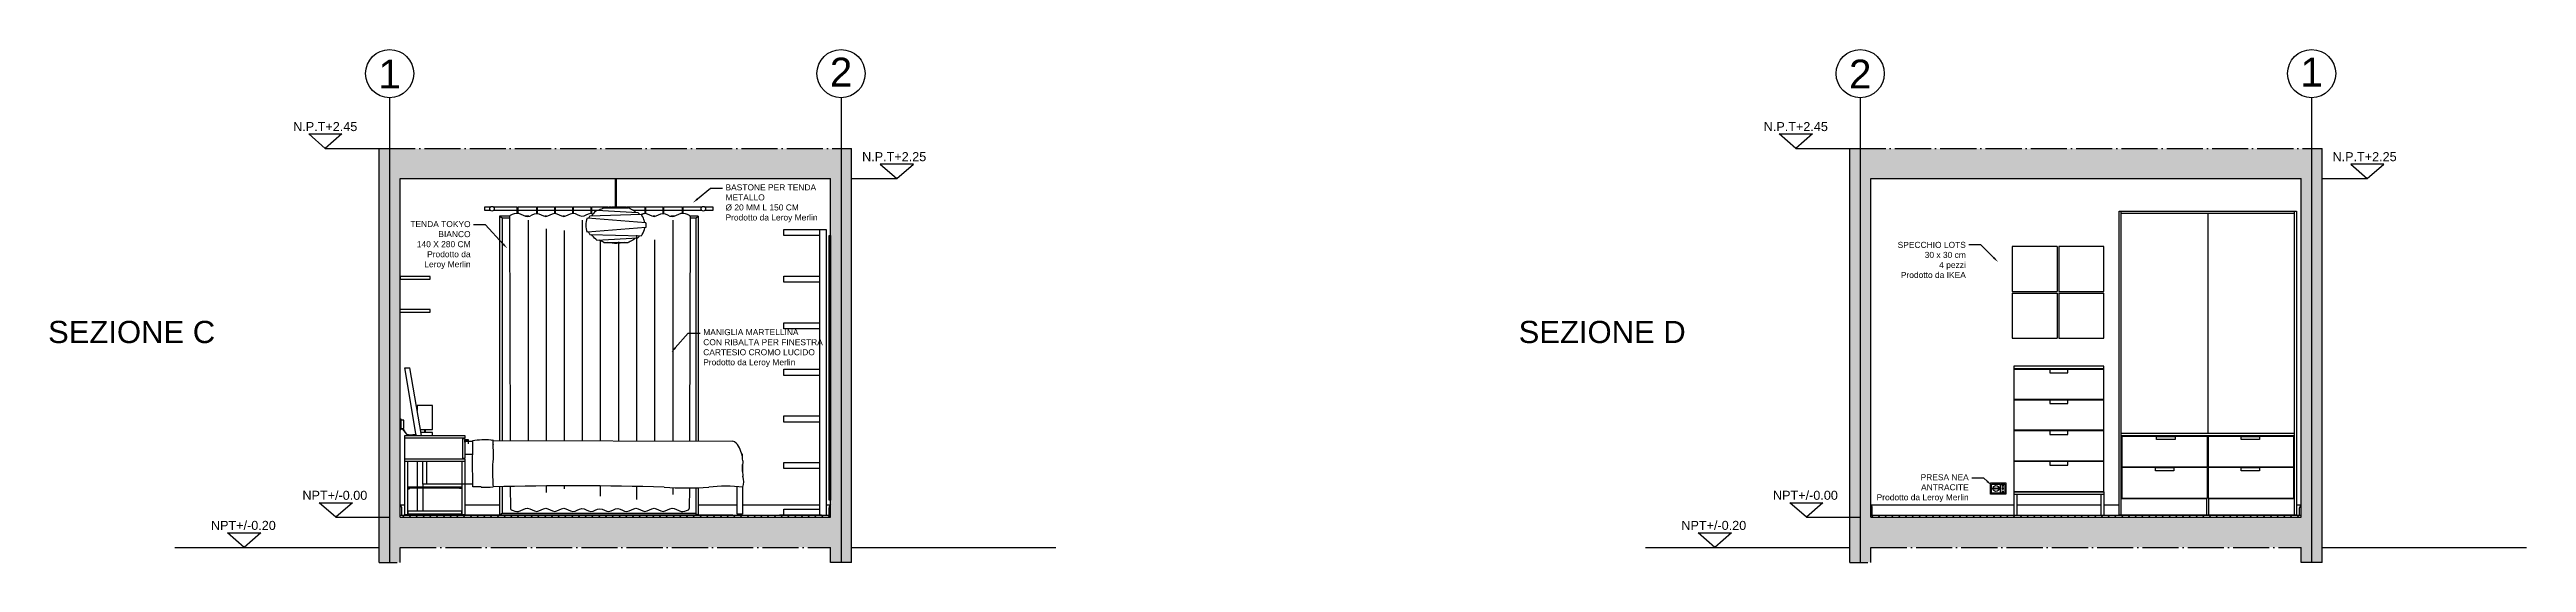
# Model space of a CAD drawing. Header units: millimetres. Extents: x 403 to 3338, y 395 to 1861.
# Drawn here: x 1570 to 3216, y 395 to 736 of the extents above; entities that cross this region are included whole.
import ezdxf
from ezdxf import colors
from ezdxf.entities.mleader import LeaderData, LeaderLine
from ezdxf.enums import TextEntityAlignment as Align
from ezdxf.math import Vec2, Vec3

# ---------------------------------------------------------------- set-up
doc = ezdxf.new("R2010")
doc.units = ezdxf.units.MM
doc.linetypes.add('ACAD_ISO04W100', pattern=[30, 24, -3, 0, -3])
doc.linetypes.add('ACAD_ISO10W100', pattern=[18, 12, -3, 0, -3])
for name, color, linetype in [('A-ANNO-SYMB', 3, 'Continuous'), ('A-ANNO-TEXT', 3, 'Continuous'), ('A-FLOR-LEVL', 254, 'Continuous'), ('A-FURN', 8, 'Continuous'), ('A-GLAZ-FULL', 4, 'Continuous'), ('A-SECT-MCUT', 7, 'Continuous'), ('ACCESSORI', 6, 'Continuous'), ('CAMPITURA', 255, 'Continuous'), ('PAVIMENTAZIONE', 1, 'Continuous')]:
    doc.layers.add(name, color=color, linetype=linetype)
doc.styles.add('ARIAL', font='arial.ttf')
doc.styles.get("Standard").update_dxf_attribs({"font": 'arial.ttf'})

msp = doc.modelspace()

# ---------------------------------------------------------------- texts
at = {"layer": 'A-ANNO-TEXT', "style": 'ARIAL'}
for s, height, p in [('1', 19.2, (1796.4, 710.1)), ('2', 19.2, (2096.4, 711.4)), ('2', 19.2, (2773.7, 710.1)), ('1', 19.2, (3073.7, 711.4)), ('N.P.T+2.45', 6, (1753.6, 681.8)), ('N.P.T+2.45', 6, (2730.9, 681.8)), ('N.P.T+2.25', 6, (2131.7, 661.8)), ('N.P.T+2.25', 6, (3108.9, 661.8)), ('NPT+/-0.00', 6, (1760, 436.8)), ('NPT+/-0.00', 6, (2737.3, 436.8))]:
    msp.add_text(s, height=height, dxfattribs=at).set_placement(p, align=Align.CENTER)
for p in [(1699.2, 416.8), (2676.4, 416.8)]:
    msp.add_text('NPT+/-0.20', height=6, rotation=359.9996, dxfattribs=at).set_placement(p, align=Align.CENTER)
at = {"layer": 'A-ANNO-TEXT', "char_height": 14.75, "attachment_point": 1, "style": 'ARIAL'}
for s, insert in [('SEZIONE C', (1569.4, 555.7)), ('SEZIONE D', (2546.7, 555.7))]:
    msp.add_mtext_dynamic_manual_height_columns(s, width=257.212, gutter_width=1.26, heights=[0], dxfattribs=dict(at, insert=insert))

# ---------------------------------------------------------------- hatches: boundary and pattern name
at = {"layer": 'CAMPITURA'}
h = msp.add_hatch(color=9, dxfattribs=at)
h.dxf.hatch_style = 1
h.paths.add_polyline_path([(1789.4, 670.2), (1789.4, 395.2), (1803.4, 395.2), (1803.4, 405.2), (2089.4, 405.2), (2089.4, 395.2), (2103.4, 395.2), (2103.4, 670.2)])
h.paths.add_polyline_path([(2089.4, 650.2), (2089.4, 425.2), (1803.4, 425.2), (1803.4, 650.2)], flags=16)
h.paths.add_polyline_path([(2058.4, 616.5), (2086.4, 616.5), (2086.4, 426.5), (2058.4, 426.5), (2058.4, 430.5), (2082.4, 430.5), (2082.4, 457.5), (2058.4, 457.5), (2058.4, 461.5), (2082.4, 461.5), (2082.4, 488.5), (2058.4, 488.5), (2058.4, 492.5), (2082.4, 492.5), (2082.4, 519.5), (2058.4, 519.5), (2058.4, 523.5), (2082.4, 523.5), (2082.4, 550.5), (2058.4, 550.5), (2058.4, 554.5), (2082.4, 554.5), (2082.4, 581.5), (2058.4, 581.5), (2058.4, 585.5), (2082.4, 585.5), (2082.4, 612.5), (2058.4, 612.5)], flags=0)
h.paths.add_polyline_path([(1844.4, 462.5), (1844.4, 427.5), (1808.4, 427.5), (1808.4, 429.5), (1808.4, 462.5)], flags=0)
h.paths.add_polyline_path([(1808.4, 444.5), (1809.9, 444.5), (1809.9, 444.4), (1808.5, 444.4), (1808.5, 443.5), (1808.4, 443.5)], flags=0)
h = msp.add_hatch(color=9, dxfattribs=at)
h.dxf.hatch_style = 1
h.paths.add_polyline_path([(2766.7, 670.2), (2766.7, 395.2), (2780.7, 395.2), (2780.7, 405.2), (3066.7, 405.2), (3066.7, 395.2), (3080.7, 395.2), (3080.7, 670.2)])
h.paths.add_polyline_path([(3066.7, 650.2), (3066.7, 425.2), (2780.7, 425.2), (2780.7, 650.2)], flags=16)
h.paths.add_polyline_path([(2935.7, 525.5), (2935.7, 442), (2935.7, 426.5), (2875.7, 426.5), (2875.7, 441.5), (2875.7, 525.5)], flags=0)
h = msp.add_hatch(dxfattribs=at)
h.set_pattern_fill('ANSI31', color=9)
h.set_pattern_definition([(45, (-775.5048, 2e-10), (-2.245064, 2.245064), [])])
h.paths.add_polyline_path([(2089.4, 426.5), (1803.4, 426.5), (1803.4, 425.2), (2089.4, 425.2)])
h = msp.add_hatch(dxfattribs=at)
h.set_pattern_fill('ANSI31', color=9)
h.set_pattern_definition([(45, (1053.824, 6e-14), (-2.245064, 2.245064), [])])
h.paths.add_polyline_path([(3066.7, 426.5), (2780.7, 426.5), (2780.7, 425.2), (3066.7, 425.2)])

# ---------------------------------------------------------------- linework, layer by layer
at = {"layer": 'A-ANNO-SYMB', "ltscale": 0.04}
for p, q in [((1796.4, 704), (1796.4, 395.2)), ((2096.4, 704), (2096.4, 395.2)), ((2773.7, 704), (2773.7, 395.2)), ((3073.7, 704), (3073.7, 395.2))]:
    msp.add_line(p, q, dxfattribs=at)
at = {"layer": 'A-ANNO-SYMB'}
for p, q in [((1753.6, 670.2), (1789.4, 670.2)), ((2730.9, 670.2), (2766.7, 670.2)), ((1760.6, 425.2), (1796.4, 425.2)), ((2737.9, 425.2), (2773.7, 425.2))]:
    msp.add_line(p, q, dxfattribs=at)
at = {"layer": 'A-ANNO-SYMB', "ltscale": 0.8}
for p, q in [((2103.4, 650.2), (2133.4, 650.2)), ((3080.7, 650.2), (3110.7, 650.2))]:
    msp.add_line(p, q, dxfattribs=at)
at = {"layer": 'A-ANNO-SYMB'}
for points in [[(1753.6, 670.2), (1742.6, 679.9), (1764.7, 679.9)], [(2730.9, 670.2), (2719.9, 679.9), (2741.9, 679.9)], [(2133.4, 650.2), (2144.5, 659.9), (2122.4, 659.9)], [(3110.7, 650.2), (3121.7, 659.9), (3099.7, 659.9)], [(1760.6, 425.2), (1749.6, 434.9), (1771.7, 434.9)], [(2737.9, 425.2), (2726.9, 434.9), (2748.9, 434.9)], [(1699.8, 405.2), (1688.7, 414.9), (1710.8, 414.9)], [(2677, 405.2), (2666, 414.9), (2688.1, 414.9)]]:
    msp.add_lwpolyline(points, close=True, dxfattribs=at)
for centre in [(1796.4, 720), (2096.4, 720), (2773.7, 720), (3073.7, 720)]:
    msp.add_circle(centre, 16, dxfattribs=at)
at = {"layer": 'A-FLOR-LEVL'}
for p, q in [((1653.7, 405.1), (1789.4, 405.1)), ((2103.4, 405.1), (2239.2, 405.1)), ((2630.9, 405.1), (2766.7, 405.1)), ((2630.9, 405.1), (2766.7, 405.1)), ((3080.7, 405.1), (3216.5, 405.1))]:
    msp.add_line(p, q, dxfattribs=at)
at = {"layer": 'A-FURN'}
for p, q in [((1946.4, 631.4), (1946.4, 650.2)), ((1947.2, 631.4), (1947.2, 650.2)), ((1881, 631.3), (1881, 627.3)), ((1881, 631.3), (1881.5, 631.3)), ((1881, 627.3), (1881.5, 627.3)), ((1881.5, 631.3), (1881.5, 627.3)), ((1893.9, 631.2), (1893.9, 627.2)), ((1893.9, 631.2), (1894.4, 631.2)), ((1893.9, 627.2), (1894.4, 627.2)), ((1894.4, 631.2), (1894.4, 627.2)), ((1905.9, 631.2), (1905.9, 627.2)), ((1905.9, 631.2), (1906.4, 631.2)), ((1905.9, 627.2), (1906.4, 627.2)), ((1906.4, 631.2), (1906.4, 627.2)), ((1917.9, 631.2), (1917.9, 627.2)), ((1917.9, 631.2), (1918.4, 631.2)), ((1917.9, 627.2), (1918.4, 627.2)), ((1918.4, 631.2), (1918.4, 627.2)), ((1929.5, 625.5), (1963.5, 626.5)), ((1930, 631.2), (1930, 627.2)), ((1930, 631.2), (1930.5, 631.2)), ((1930, 627.2), (1930.5, 627.2)), ((1930.5, 631.2), (1930.5, 627.2)), ((1934.2, 629.2), (1961.3, 627.7)), ((1938.8, 630.7), (1954.9, 630.7)), ((1941.7, 631.2), (1941.7, 630.8)), ((1941.7, 631.2), (1942.2, 631.2)), ((1942.2, 631.2), (1942.2, 630.9)), ((1953.8, 631.2), (1953.8, 630.7)), ((1953.8, 631.2), (1954.3, 631.2)), ((1954.3, 631.2), (1954.3, 630.7)), ((1965.9, 631.2), (1965.9, 627.2)), ((1965.9, 631.2), (1966.4, 631.2)), ((1965.9, 627.2), (1966.4, 627.2)), ((1966.4, 631.2), (1966.4, 627.2)), ((1977.9, 631.2), (1977.9, 627.2)), ((1977.9, 631.2), (1978.4, 631.2)), ((1977.9, 627.2), (1978.4, 627.2)), ((1978.4, 631.2), (1978.4, 627.2)), ((1990.8, 631.3), (1990.8, 627.3)), ((1990.8, 631.3), (1991.3, 631.3)), ((1990.8, 627.3), (1991.3, 627.3)), ((1991.3, 631.3), (1991.3, 627.3)), ((2945.7, 426.5), (2945.7, 628.5)), ((2945.7, 628.5), (3063.7, 628.5)), ((2947.2, 426.5), (2947.2, 628.5)), ((3062.2, 627), (2947.2, 627)), ((3004.7, 627), (3004.7, 480.8)), ((3062.2, 628.5), (3062.2, 426.5)), ((3063.7, 628.5), (3063.7, 426.5)), ((1876.1, 625), (1876.5, 476.1)), ((1888.4, 622.6), (1888.4, 476.1)), ((1900.4, 616.8), (1900.4, 476.1)), ((1912.4, 615.7), (1912.4, 476)), ((1924.4, 622.6), (1924.4, 476)), ((1966.7, 620.9), (1927.8, 624)), ((1966.7, 617.7), (1927.8, 614.6)), ((1929.5, 613.1), (1963.5, 612.1)), ((1934.2, 609.3), (1961.3, 610.9)), ((1960.4, 612.7), (1960.4, 475.9)), ((1972.4, 609.6), (1972.4, 475.9)), ((1984.7, 622.6), (1984.7, 475.9)), ((1996.1, 625), (1995.7, 475.9)), ((2058.4, 616.5), (2086.4, 616.5)), ((2058.4, 612.5), (2058.4, 616.5)), ((2082.4, 612.5), (2058.4, 612.5)), ((2082.4, 426.5), (2082.4, 616.5)), ((2086.4, 616.5), (2086.4, 426.5)), ((1936.4, 609), (1936.4, 476)), ((1938.8, 607.8), (1954.9, 607.8)), ((1948.4, 608.2), (1948.4, 476)), ((2904.7, 605.2), (2904.7, 575.2)), ((2905.7, 605.2), (2905.7, 575.2)), ((2058.4, 581.5), (2058.4, 585.5)), ((2058.4, 585.5), (2082.4, 585.5)), ((2082.4, 581.5), (2058.4, 581.5)), ((1823.4, 563.3), (1803.4, 563.3)), ((1803.4, 561.5), (1803.4, 563.3)), ((1803.4, 561.5), (1823.4, 561.5)), ((1823.4, 561.5), (1823.4, 563.3)), ((2874.7, 575.2), (2904.7, 575.2)), ((2874.7, 574.2), (2904.7, 574.2)), ((2904.7, 574.2), (2904.7, 544.2)), ((2905.7, 575.2), (2935.7, 575.2)), ((2905.7, 574.2), (2905.7, 544.2)), ((2905.7, 574.2), (2935.7, 574.2)), ((2058.4, 550.5), (2058.4, 554.5)), ((2058.4, 554.5), (2082.4, 554.5)), ((2082.4, 550.5), (2058.4, 550.5)), ((1806.4, 524.5), (1809.9, 524.5)), ((1814.1, 479.5), (1806.4, 524.5)), ((1817.6, 479.5), (1809.9, 524.5)), ((2058.4, 519.5), (2058.4, 523.5)), ((2058.4, 523.5), (2082.4, 523.5)), ((2082.4, 519.5), (2058.4, 519.5)), ((2935.7, 525.5), (2875.7, 525.5)), ((2875.7, 525.5), (2875.7, 441.5)), ((2935.7, 525.5), (2875.7, 525.5)), ((2875.7, 525.5), (2875.7, 524)), ((2875.7, 524), (2935.7, 524)), ((2875.7, 524), (2935.7, 524)), ((2875.7, 523.6), (2935.7, 523.6)), ((2905.7, 523.6), (2899.7, 523.6)), ((2899.7, 523.6), (2899.7, 521.1)), ((2899.7, 521.1), (2911.7, 521.1)), ((2911.7, 523.6), (2905.7, 523.6)), ((2911.7, 521.1), (2911.7, 523.6)), ((2935.7, 442), (2935.7, 525.5)), ((2875.7, 503.6), (2935.7, 503.6)), ((2875.7, 503.2), (2935.7, 503.2)), ((2905.7, 503.2), (2899.7, 503.2)), ((2899.7, 503.2), (2899.7, 500.7)), ((2899.7, 500.7), (2911.7, 500.7)), ((2911.7, 503.2), (2905.7, 503.2)), ((2911.7, 500.7), (2911.7, 503.2)), ((1806.4, 479.5), (1846.4, 479.5)), ((1806.4, 426.5), (1806.4, 479.5)), ((1806.4, 478), (1846.4, 478)), ((1819.5, 483.5), (1819.5, 481.5)), ((1820, 483.5), (1820, 481.5)), ((1844.9, 478), (1844.9, 464)), ((1844.9, 477.6), (1846.4, 477.6)), ((1846.4, 479.5), (1846.4, 478)), ((1846.4, 477.6), (1846.4, 464.4)), ((2058.4, 488.5), (2058.4, 492.5)), ((2058.4, 492.5), (2082.4, 492.5)), ((2082.4, 488.5), (2058.4, 488.5)), ((2875.7, 483.2), (2935.7, 483.2)), ((2875.7, 482.8), (2935.7, 482.8)), ((2905.7, 482.8), (2899.7, 482.8)), ((2899.7, 482.8), (2899.7, 480.3)), ((2899.7, 480.3), (2911.7, 480.3)), ((2911.7, 482.8), (2905.7, 482.8)), ((2911.7, 480.3), (2911.7, 482.8)), ((3062.2, 480.8), (2947.2, 480.8)), ((3005.9, 479.3), (2947.2, 479.3)), ((3003.9, 478.9), (3003.9, 479.3)), ((3005.4, 478.9), (3005.4, 479.3)), ((3062.2, 479.3), (3005.9, 479.3)), ((1806.4, 464), (1846.4, 464)), ((1806.4, 462.5), (1846.4, 462.5)), ((1808.4, 426.5), (1808.4, 462.5)), ((1814.9, 445.5), (1814.9, 462.5)), ((1818.4, 447.2), (1818.4, 462.5)), ((1820.9, 462.5), (1820.9, 447.2)), ((1844.4, 462.5), (1844.4, 426.5)), ((1844.9, 464.4), (1846.4, 464.4)), ((1848.9, 476.6), (1846.4, 476.6)), ((1846.4, 475), (1846.4, 476.6)), ((1846.6, 475), (1846.4, 475)), ((1846.4, 467.2), (1851.4, 467.2)), ((1846.4, 464), (1846.4, 426.5)), ((1846.6, 476.4), (1848.7, 476.4)), ((1846.6, 476.4), (1846.6, 475)), ((1846.6, 475.7), (1848.7, 475.7)), ((1848.7, 474.1), (1848.7, 476.4)), ((1848.9, 474.1), (1848.7, 474.1)), ((1848.9, 474.1), (1848.9, 476.6)), ((1848.9, 475.7), (1851.5, 475.7)), ((1865.2, 476.1), (2024.4, 475.8)), ((2058.4, 457.5), (2058.4, 461.5)), ((2058.4, 461.5), (2082.4, 461.5)), ((2875.7, 462.8), (2935.7, 462.8)), ((2875.7, 462.4), (2935.7, 462.4)), ((2905.7, 462.4), (2899.7, 462.4)), ((2899.7, 462.4), (2899.7, 459.9)), ((2911.7, 462.4), (2905.7, 462.4)), ((2911.7, 459.9), (2911.7, 462.4)), ((1808.4, 444.5), (1808.4, 445.5)), ((1808.4, 445.5), (1844.4, 445.5)), ((1844.4, 444.5), (1808.4, 444.5)), ((1808.4, 444.5), (1809.9, 444.5)), ((1808.4, 443.5), (1808.4, 444.5)), ((1809, 444.4), (1809.1, 444.5)), ((1809.1, 445.1), (1809.2, 445.1)), ((1809.1, 445.1), (1809.1, 445)), ((1809.1, 445), (1809.3, 445)), ((1809.1, 444.5), (1809.1, 445)), ((1809.1, 444.5), (1809.1, 445)), ((1809.3, 445), (1809.1, 445)), ((1809.3, 444.5), (1809.1, 444.5)), ((1809.3, 444.5), (1809.1, 444.5)), ((1809.2, 445.1), (1809.3, 445)), ((1809.3, 444.5), (1809.3, 445)), ((1809.3, 444.5), (1809.3, 445)), ((1809.4, 444.4), (1809.3, 444.5)), ((1809.9, 444.4), (1809.9, 444.5)), ((1814.9, 429.5), (1814.9, 444.5)), ((1820.4, 447.2), (1818.4, 447.2)), ((1818.4, 447.2), (1818.4, 445.5)), ((1818.4, 444.5), (1818.4, 429.5)), ((1820.9, 447.2), (1820.4, 447.2)), ((1851.5, 447.2), (1820.9, 447.2)), ((1844.4, 444.5), (1842.9, 444.5)), ((1842.9, 444.4), (1842.9, 444.5)), ((1843.5, 444.4), (1843.6, 444.5)), ((1843.6, 445.1), (1843.7, 445.1)), ((1843.6, 445.1), (1843.6, 445)), ((1843.6, 445), (1843.8, 445)), ((1843.6, 444.5), (1843.6, 445)), ((1843.6, 444.5), (1843.6, 445)), ((1843.8, 445), (1843.6, 445)), ((1843.8, 444.5), (1843.6, 444.5)), ((1843.8, 444.5), (1843.6, 444.5)), ((1843.7, 445.1), (1843.8, 445)), ((1843.8, 444.5), (1843.8, 445)), ((1843.8, 444.5), (1843.8, 445)), ((1843.9, 444.4), (1843.8, 444.5)), ((1844.4, 445.5), (1844.4, 444.5)), ((1876.6, 445.7), (1876.7, 431)), ((1900.4, 446), (1900.4, 441.6)), ((1912.4, 446.1), (1912.4, 444.1)), ((1936.4, 446), (1936.4, 439.2)), ((1960.4, 445.7), (1960.4, 436.9)), ((1984.7, 444.9), (1984.7, 440.3)), ((1995.6, 444.7), (1995.5, 431)), ((2082.4, 457.5), (2058.4, 457.5)), ((2899.7, 459.9), (2911.7, 459.9)), ((3003.9, 458.2), (3003.9, 458.6)), ((3005.4, 458.2), (3005.4, 458.6)), ((1808.5, 443.5), (1808.4, 443.5)), ((1808.4, 429.5), (1844.4, 429.5)), ((1808.4, 429.5), (1808.4, 427)), ((1808.5, 444.4), (1808.5, 443.5)), ((1808.5, 444.4), (1809.9, 444.4)), ((1809.4, 444.4), (1809, 444.4)), ((1844.3, 444.4), (1842.9, 444.4)), ((1843.9, 444.4), (1843.5, 444.4)), ((1844.3, 444.4), (1844.3, 443.5)), ((1844.3, 443.5), (1844.4, 443.5)), ((1844.4, 427), (1844.4, 429.5)), ((2058.4, 426.5), (2058.4, 430.5)), ((2058.4, 430.5), (2082.4, 430.5)), ((2875.7, 442.4), (2935.7, 442.4)), ((2875.7, 442), (2935.7, 442)), ((2875.7, 442), (2935.7, 442)), ((2875.7, 441.5), (2875.7, 426.5)), ((2875.7, 440.5), (2935.7, 440.5)), ((2877.7, 440.5), (2877.7, 426.5)), ((2933.7, 440.5), (2933.7, 426.5)), ((2935.7, 442), (2935.7, 426.5)), ((3003.9, 437.5), (2947.2, 437.5)), ((3003.9, 437.5), (3003.9, 437.9)), ((3003.9, 437.5), (3003.9, 426.5)), ((3005.4, 437.5), (3005.4, 437.9)), ((3062.2, 437.5), (3005.4, 437.5)), ((3005.4, 426.5), (3005.4, 437.5)), ((3063.7, 433.5), (3066.7, 433.5)), ((3065.7, 426.5), (3065.7, 431.5)), ((1806.4, 427), (1808.4, 427)), ((1806.4, 426.5), (1806.4, 426.5)), ((1806.4, 426.5), (1808.4, 426.5)), ((1808.4, 427.5), (1844.4, 427.5)), ((1814.9, 426.5), (1814.9, 427.5)), ((1818.4, 427.5), (1818.4, 426.5)), ((1844.4, 427), (1846.4, 427)), ((1844.4, 426.5), (1846.4, 426.5)), ((2083.4, 426.5), (2055.4, 426.5)), ((2875.7, 426.5), (2877.7, 426.5)), ((2933.7, 426.5), (2935.7, 426.5)), ((3063.7, 426.5), (2945.7, 426.5)), ((2945.7, 426.5), (2948.2, 426.5)), ((3004.7, 426.5), (3005.9, 426.5)), ((3004.7, 426.5), (3005.9, 426.5))]:
    msp.add_line(p, q, dxfattribs=at)
for points in [[(1863.3, 631.2), (1859.4, 631.2), (1859.4, 629.2), (1863.3, 629.2)], [(1881, 631.2), (1865.6, 631.2)], [(1865.6, 629.2), (1881, 629.2)], [(1893.9, 631.2), (1881.5, 631.2)], [(1881.5, 629.2), (1893.9, 629.2)], [(1905.9, 631.2), (1894.4, 631.2)], [(1894.4, 629.2), (1905.9, 629.2)], [(1917.9, 631.2), (1906.4, 631.2)], [(1906.4, 629.2), (1917.9, 629.2)], [(1930, 631.2), (1918.4, 631.2)], [(1918.4, 629.2), (1930, 629.2)], [(1941.7, 631.2), (1930.5, 631.2)], [(1930.5, 629.2), (1935.6, 629.2)], [(1943.9, 631.2), (1942.2, 631.2)], [(1953.8, 631.2), (1949.8, 631.2)], [(1965.9, 631.2), (1954.3, 631.2)], [(1958.1, 629.2), (1965.9, 629.2)], [(1977.9, 631.2), (1966.4, 631.2)], [(1966.4, 629.2), (1977.9, 629.2)], [(1990.8, 631.2), (1978.4, 631.2)], [(1978.4, 629.2), (1990.8, 629.2)], [(2003.8, 631.2), (1991.3, 631.2)], [(1991.3, 629.2), (2003.8, 629.2)], [(2006.1, 629.2), (2011.4, 629.2), (2011.4, 631.2), (2006.1, 631.2)], [(2904.7, 605.2), (2874.7, 605.2), (2874.7, 575.2)], [(2935.7, 575.2), (2935.7, 605.2), (2905.7, 605.2)], [(2874.7, 574.2), (2874.7, 544.2), (2904.7, 544.2)], [(2905.7, 544.2), (2935.7, 544.2), (2935.7, 574.2)], [(1816.9, 483.5), (1824.8, 483.5), (1824.8, 499.5), (1814.8, 499.5), (1814.8, 496.2)], [(1814.8, 479.5), (1824.8, 479.5), (1824.8, 481.5), (1817.3, 481.5)], [(3032.9, 476.8), (3026.8, 476.8), (3026.8, 478.9), (3032.9, 478.9)], [(3032.9, 478.9), (3039.1, 478.9), (3039.1, 476.8), (3032.9, 476.8)], [(2030.9, 464.8), (2030.9, 467.2), (2030.5, 467.2)], [(2030.9, 445.2), (2030.9, 427.2), (2027.4, 427.2), (2027.4, 445.4)], [(2030.9, 455.5), (2030.9, 460.3)], [(3032.9, 456.1), (3026.8, 456.1), (3026.8, 458.2), (3032.9, 458.2)], [(3032.9, 458.2), (3039.1, 458.2), (3039.1, 456.1), (3032.9, 456.1)]]:
    msp.add_lwpolyline(points, dxfattribs=at)
for points in [[(2088.4, 612.5), (2089.4, 612.5), (2089.4, 436.5), (2088.4, 436.5)], [(1803.4, 583.3), (1823.4, 583.3), (1823.4, 585.1), (1803.4, 585.1)], [(3004.5, 478.9), (2947.6, 478.9), (2947.6, 458.6), (3004.5, 458.6)], [(2976.9, 478.9), (2983.1, 478.9), (2983.1, 476.8), (2976.9, 476.8), (2970.7, 476.8), (2970.7, 478.9)], [(3061.8, 478.9), (3004.9, 478.9), (3004.9, 458.6), (3061.8, 458.6)], [(3004.5, 458.2), (2947.6, 458.2), (2947.6, 437.9), (3004.5, 437.9)], [(2976, 458.2), (2982.2, 458.2), (2982.2, 456.1), (2976, 456.1), (2969.9, 456.1), (2969.9, 458.2)], [(3061.8, 458.2), (3004.9, 458.2), (3004.9, 437.9), (3061.8, 437.9)]]:
    msp.add_lwpolyline(points, close=True, dxfattribs=at)
msp.add_lwpolyline([(1803.9, 489.8), (1803.9, 484.2), (1805.7, 484.2, 0.414214), (1805.9, 484.4), (1805.9, 489.6, 0.414214), (1805.7, 489.8)], format="xyb", close=True, dxfattribs=at)
for centre in [(1864.4, 630.2), (2004.9, 630.2)]:
    msp.add_circle(centre, 1.5, dxfattribs=at)
for centre, radius, start, end in [((1877.1, 625), 1, 116.0094, 180), ((1995.1, 625), 1, 0, 63.9906), ((2325.8, 460.7), 474.5, 178.1468, 181.8532), ((1860, 413.8), 62.8, 86.5941, 97.747), ((1864.2, 479.2), 2.69, 259.4196, 288.8789), ((1784.9, 467.5), 80.5, 353.4481, 4.1961), ((1864.2, 476.4), 0.989, 328.1121, 14.099), ((1872.6, 475.1), 7.6, 174.0198, 193.0481), ((2022, 469.3), 6.95, 26.9519, 69.56), ((2011.2, 462.1), 19.9, 1.9234, 31.3469), ((2082.9, 457.9), 52, 174.6342, 186.1336), ((1854.3, 412.3), 33.2, 84.8205, 94.6711), ((1861, 512.1), 66.9, 266.7998, 273.5669), ((2005.6, 455.2), 140.8, 178.7323, 184.0083), ((1918.3, -1533.6), 1979.7, 88.2473, 91.5393), ((1993.8, 684.8), 240.1, 266.4295, 273.4959), ((2019.8, 353.4), 92.5, 82.9253, 97.0261), ((2020.1, 448.8), 11.7, 341.9734, 17.9661), ((1877.7, 431), 1, 180.1653, 244.8342), ((1994.5, 431), 1, 295.1658, 359.8347), ((3069, 431.1), 3.37, 134.0361, 172.8338)]:
    msp.add_arc(centre, radius, start, end, dxfattribs=at)
for start_param, end_param in [(5.972888, 6.593483), (9.319299, 9.530257)]:
    msp.add_ellipse((1946.8, 619.3), major_axis=(-20, 0), ratio=0.764, start_param=start_param, end_param=end_param, dxfattribs=at)
for points, knots in [([(1876.7, 625.9), (1878.5, 626.8), (1882.4, 628.4), (1888.1, 623), (1894.1, 629.2), (1900.1, 623.1), (1906.1, 629.2), (1912.1, 623.1), (1918.1, 629.2), (1924.1, 623.4), (1928.6, 627.6), (1931.1, 627.1), (1931.6, 626.9)], [0.576919, 0.576919, 0.576919, 0.576919, 6.208382, 12.591252, 18.974121, 25.31401, 31.653898, 37.993786, 44.333674, 50.632946, 56.932219, 58.541447, 58.541447, 58.541447, 58.541447]), ([(1934.2, 629.2), (1933.9, 629), (1933.7, 628.8), (1932.2, 627.7), (1931.3, 626.6), (1930.5, 625.5)], [5.4544906, 5.4544906, 5.4544906, 5.4544906, 5.5211828, 5.5211828, 5.7956265, 5.7956265, 5.7956265, 5.7956265]), ([(1952.2, 630.7), (1951.1, 631), (1949.9, 631.2), (1946.8, 631.4), (1944.8, 631.4), (1942.4, 630.9), (1942, 630.8), (1941.5, 630.7)], [4.4038413, 4.4038413, 4.4038413, 4.4038413, 4.6036655, 4.6036655, 4.9410654, 4.9410654, 5.0210068, 5.0210068, 5.0210068, 5.0210068]), ([(1960, 627.8), (1959.8, 627.9), (1959.6, 628.1), (1958.5, 629), (1957.4, 629.6), (1955.8, 630.4), (1955.3, 630.6), (1954.9, 630.7)], [3.8847745, 3.8847745, 3.8847745, 3.8847745, 3.936498, 3.936498, 4.1641571, 4.1641571, 4.2526291, 4.2526291, 4.2526291, 4.2526291]), ([(1962.5, 626.5), (1962.3, 626.7), (1962, 627), (1961.6, 627.4), (1961.5, 627.6), (1961.3, 627.7)], [3.7088388, 3.7088388, 3.7088388, 3.7088388, 3.7810274, 3.7810274, 3.8193114, 3.8193114, 3.8193114, 3.8193114]), ([(1965.9, 621), (1965.8, 621.6), (1965.6, 622.3), (1965, 624.2), (1964.3, 625.4), (1963.5, 626.5)], [3.2593593, 3.2593593, 3.2593593, 3.2593593, 3.4045682, 3.4045682, 3.6697692, 3.6697692, 3.6697692, 3.6697692]), ([(1963.6, 626.4), (1964.4, 626.8), (1967.3, 628.1), (1972.1, 623.1), (1978.1, 629.2), (1984.1, 623), (1989.8, 628.4), (1993.7, 626.8), (1995.5, 625.9)], [92.086479, 92.086479, 92.086479, 92.086479, 94.770269, 101.110157, 107.450045, 113.832915, 120.215785, 125.847247, 125.847247, 125.847247, 125.847247]), ([(1929.5, 625.5), (1929.4, 625.4), (1929.3, 625.2), (1929, 624.7), (1928.8, 624.3), (1928.6, 623.9)], [5.8333307, 5.8333307, 5.8333307, 5.8333307, 5.867888, 5.867888, 5.9550109, 5.9550109, 5.9550109, 5.9550109]), ([(1934.2, 609.3), (1933.9, 609.5), (1933.7, 609.8), (1932.2, 610.9), (1931.3, 611.9), (1930.5, 613)], [5.4544906, 5.4544906, 5.4544906, 5.4544906, 5.5211828, 5.5211828, 5.7956265, 5.7956265, 5.7956265, 5.7956265]), ([(1960, 610.8), (1959.8, 610.6), (1959.6, 610.5), (1958.5, 609.6), (1957.4, 609), (1955.8, 608.2), (1955.3, 608), (1954.9, 607.8)], [3.8847745, 3.8847745, 3.8847745, 3.8847745, 3.936498, 3.936498, 4.1641571, 4.1641571, 4.2526291, 4.2526291, 4.2526291, 4.2526291]), ([(1962.5, 612.1), (1962.3, 611.8), (1962, 611.6), (1961.6, 611.1), (1961.5, 611), (1961.3, 610.9)], [3.7088388, 3.7088388, 3.7088388, 3.7088388, 3.7810274, 3.7810274, 3.8193114, 3.8193114, 3.8193114, 3.8193114]), ([(1963.5, 612.1), (1963.8, 612.4), (1964, 612.8), (1965.1, 614.6), (1965.7, 616.1), (1965.9, 617.6)], [2.613408, 2.613408, 2.613408, 2.613408, 2.7007626, 2.7007626, 3.0238224, 3.0238224, 3.0238224, 3.0238224]), ([(1952.2, 607.8), (1951.1, 607.6), (1949.9, 607.4), (1946.8, 607.1), (1944.8, 607.2), (1942.4, 607.6), (1942, 607.7), (1941.5, 607.8)], [4.4038413, 4.4038413, 4.4038413, 4.4038413, 4.6036655, 4.6036655, 4.9410654, 4.9410654, 5.0210068, 5.0210068, 5.0210068, 5.0210068]), ([(1814, 480.2), (1811.6, 479.6), (1807.6, 478.8), (1806.4, 482.7), (1804.7, 484), (1804.7, 484.2)], [0.652112, 0.652112, 0.652112, 0.652112, 6.832186, 11.329068, 11.980811, 11.980811, 11.980811, 11.980811]), ([(1814, 480.4), (1813.9, 480.4), (1813.8, 480.3), (1813, 480.1), (1812.4, 480), (1811.1, 479.8), (1810.5, 479.7), (1809.6, 479.7), (1809.2, 479.8), (1808.6, 480), (1808.3, 480.1), (1807.8, 480.5), (1807.6, 480.8), (1807.1, 481.4), (1806.9, 481.7), (1806.6, 482.2), (1806.4, 482.4), (1806, 483), (1805.7, 483.4), (1805.2, 483.8), (1805.1, 483.9), (1805, 484), (1805, 484), (1804.9, 484.1), (1804.9, 484.1), (1804.9, 484.1), (1804.9, 484.1), (1804.9, 484.2)], [0.63958, 0.63958, 0.63958, 0.63958, 0.873267, 0.873267, 2.619802, 2.619802, 4.303691, 4.303691, 5.653752, 5.653752, 6.885545, 6.885545, 8.117339, 8.117339, 9.349132, 9.349132, 10.000977, 10.000977, 11.304667, 11.304667, 11.53995, 11.53995, 11.775233, 11.775233, 11.923331, 11.923331, 11.980811, 11.980811, 11.980811, 11.980811]), ([(1877.2, 430.1), (1878.9, 429.4), (1882.6, 428), (1888.1, 433.2), (1894.1, 427), (1900.1, 433.2), (1906.1, 427), (1912.1, 433.2), (1918.1, 427.1), (1924.1, 432.9), (1930.1, 427.3), (1934, 430.8), (1936.1, 430.9), (1938.2, 430.8), (1942.1, 427.3), (1948.1, 432.9), (1954.1, 427.1), (1960.1, 433.2), (1966.1, 427), (1972.1, 433.2), (1978.1, 427), (1984.1, 433.2), (1989.6, 428), (1993.3, 429.4), (1995, 430.1)], [1.165837, 1.165837, 1.165837, 1.165837, 6.208382, 12.591252, 18.974121, 25.31401, 31.653898, 37.993786, 44.333674, 50.632946, 56.932219, 63.212083, 63.212083, 63.212083, 69.491948, 75.79122, 82.090493, 88.430381, 94.770269, 101.110157, 107.450045, 113.832915, 120.215785, 125.258329, 125.258329, 125.258329, 125.258329])]:
    msp.add_open_spline(points, degree=3, knots=knots, dxfattribs=at)
for points in [[(1938.8, 630.7), (1937.7, 630.3), (1936.6, 629.8), (1935.6, 629.2)], [(1928.6, 614.7), (1928.9, 614.1), (1929.2, 613.6), (1929.5, 613.1)], [(1938.8, 607.8), (1937.7, 608.3), (1936.6, 608.8), (1935.6, 609.4)]]:
    msp.add_open_spline(points, degree=3, dxfattribs=at)
at = {"layer": 'A-GLAZ-FULL'}
for p, q in [((1869.4, 625.2), (1869.4, 476.1)), ((1871.1, 624), (1869.4, 625.2)), ((1876.1, 625.2), (1869.4, 625.2)), ((1871.1, 624), (1871.1, 476.1)), ((1876.1, 624), (1871.1, 624)), ((1889, 625.2), (1886.8, 625.2)), ((1900.6, 625.2), (1899.6, 625.2)), ((1912.6, 625.2), (1911.6, 625.2)), ((1972.6, 625.2), (1971.6, 625.2)), ((1985.4, 625.2), (1983.2, 625.2)), ((2001.4, 625.2), (1996.1, 625.2)), ((1999.8, 624), (1996.1, 624)), ((1999.8, 624), (2001.4, 625.2)), ((1999.8, 624), (1999.8, 475.9)), ((2001.4, 625.2), (2001.4, 475.9)), ((1869.4, 445.5), (1869.4, 426.5)), ((1871.1, 445.5), (1871.1, 427.7)), ((1999.8, 444.8), (1999.8, 427.7)), ((2001.4, 444.8), (2001.4, 426.5)), ((1871.1, 427.7), (1869.4, 426.5)), ((1996.1, 427.7), (1871.1, 427.7)), ((1999.8, 427.7), (1996.1, 427.7)), ((1999.8, 427.7), (2001.4, 426.5))]:
    msp.add_line(p, q, dxfattribs=at)
at = {"layer": 'A-SECT-MCUT', "linetype": 'ACAD_ISO04W100'}
for p, q in [((1789.4, 670.2), (2103.4, 670.2)), ((2766.7, 670.2), (3080.7, 670.2)), ((1803.4, 405.2), (2089.4, 405.2)), ((2780.7, 405.2), (3066.7, 405.2))]:
    msp.add_line(p, q, dxfattribs=at)
at = {"layer": 'A-SECT-MCUT'}
for p, q in [((1789.4, 395.2), (1789.4, 670.2)), ((2103.4, 395.2), (2103.4, 670.2)), ((2766.7, 395.2), (2766.7, 670.2)), ((3080.7, 395.2), (3080.7, 670.2)), ((1803.4, 650.2), (2089.4, 650.2)), ((1803.4, 425.2), (1803.4, 650.2)), ((2089.4, 425.2), (2089.4, 650.2)), ((2780.7, 650.2), (3066.7, 650.2)), ((2780.7, 425.2), (2780.7, 650.2)), ((3066.7, 425.2), (3066.7, 650.2)), ((1803.4, 426.5), (2089.4, 426.5)), ((1803.4, 425.2), (2089.4, 425.2)), ((2024.4, 426.5), (1806.4, 426.5)), ((2780.7, 426.5), (3066.7, 426.5)), ((2780.7, 425.2), (3066.7, 425.2)), ((1803.4, 395.2), (1803.4, 405.2)), ((2089.4, 395.2), (2089.4, 405.2)), ((2103.4, 395.2), (2089.4, 395.2)), ((2780.7, 395.2), (2780.7, 405.2)), ((3066.7, 395.2), (3066.7, 405.2)), ((3080.7, 395.2), (3066.7, 395.2))]:
    msp.add_line(p, q, dxfattribs=at)
at = {"layer": 'A-SECT-MCUT', "linetype": 'ACAD_ISO10W100'}
for p, q in [((1789.4, 395.2), (1803.4, 395.2)), ((2766.7, 395.2), (2780.7, 395.2))]:
    msp.add_line(p, q, dxfattribs=at)
at = {"layer": 'ACCESSORI'}
for p, q in [((2860.2, 440.5), (2860.2, 448)), ((2860.2, 448), (2870.5, 448)), ((2861, 447.3), (2866.7, 447.3)), ((2861, 441.2), (2861, 447.3)), ((2866.7, 447.3), (2866.7, 441.2)), ((2867.1, 441.2), (2867.1, 447.3)), ((2867.1, 447.3), (2869.8, 447.3)), ((2869.8, 447.3), (2869.8, 441.2)), ((2870.5, 448), (2870.5, 440.5)), ((2870.5, 440.5), (2860.2, 440.5)), ((2866.7, 441.2), (2861, 441.2)), ((2869.8, 441.2), (2867.1, 441.2))]:
    msp.add_line(p, q, dxfattribs=at)
msp.add_lwpolyline([(1803.4, 490.7), (1803.9, 490.7), (1803.9, 483.2), (1803.4, 483.2)], close=True, dxfattribs=at)
for centre, radius in [((2863.9, 444.3), 1.97), ((2862.6, 444.3), 0.351), ((2863.8, 444.3), 0.351), ((2865.1, 444.3), 0.351)]:
    msp.add_circle(centre, radius, dxfattribs=at)
for centre, start, end in [((2868.5, 446.3), 113.3666, 246.2003), ((2868.5, 444.3), 113.3666, 246.2003), ((2868.5, 446.3), 294.3243, 66.1088), ((2868.5, 444.3), 294.3243, 66.1088), ((2868.5, 442.2), 113.3666, 246.2003), ((2868.5, 442.2), 294.3243, 66.1088)]:
    msp.add_arc(centre, 0.402, start, end, dxfattribs=at)
for centre, start_param, end_param in [((2868.5, 446.3), 5.42058, 7.142383), ((2868.5, 446.3), 8.545266, 10.307697), ((2868.5, 444.3), 5.42058, 7.142383), ((2868.5, 444.3), 8.545266, 10.307697), ((2868.5, 442.2), 5.42058, 7.142383), ((2868.5, 442.2), 8.545266, 10.307697)]:
    msp.add_ellipse(centre, major_axis=(0, 0.571), ratio=0.372094, start_param=start_param, end_param=end_param, dxfattribs=at)
at = {"layer": 'PAVIMENTAZIONE'}
for p, q in [((1803.4, 433.5), (1806.4, 433.5)), ((1804.4, 426.5), (1804.4, 431.5)), ((1846.4, 433.5), (1869.4, 433.5)), ((2001.4, 433.5), (2027.4, 433.5)), ((2030.9, 433.5), (2082.4, 433.5)), ((2086.4, 433.5), (2089.4, 433.5)), ((2088.4, 426.5), (2088.4, 431.5)), ((2780.7, 433.5), (2875.7, 433.5)), ((2781.7, 426.5), (2781.7, 431.5)), ((2877.7, 433.5), (2933.7, 433.5)), ((2935.7, 433.5), (2945.7, 433.5))]:
    msp.add_line(p, q, dxfattribs=at)
for centre, start, end in [((1801.1, 431.1), 7.1662, 45.9639), ((2091.8, 431.1), 134.0361, 172.8338), ((2778.4, 431.1), 7.1662, 45.9639)]:
    msp.add_arc(centre, 3.37, start, end, dxfattribs=at)

msp.set_redraw_order([(e.dxf.handle, doc.entitydb.next_handle()) for e in msp.query("TEXT MTEXT ATTDEF DIMENSION ARC_DIMENSION")])  # texts and dimensions are drawn at this point

# ---------------------------------------------------------------- leaders
at = {"layer": 'A-ANNO-TEXT'}
ml = msp.add_multileader_mtext('Standard', dxfattribs=at)
ml.set_content('BASTONE PER TENDA\\PMETALLO\\PØ 20 MM L 150 CM\\PProdotto da Leroy Merlin', color=256)
ml.set_leader_properties()
ml.build(insert=Vec2(0, 0))
ctx = ml.context
ctx.base_point, ctx.plane_origin = Vec3(2017.6, 643.8), Vec3(1998, 634.2)
notes = []
notes.append((ctx, [(0, (1, 1, 0), (2009.6, 643.8), (1, 0), 8, [(0, [(1998, 634.2)], 0, [])])]))
ctx.mtext.insert, ctx.mtext.flow_direction = Vec3(2019.6, 646.4), 5
ml = msp.add_multileader_mtext('Standard', dxfattribs=at)
ml.set_content('TENDA TOKYO BIANCO\\P140 X 280 CM\\PProdotto da Leroy Merlin', color=256)
ml.set_leader_properties()
ml.build(insert=Vec2(0, 0))
ctx = ml.context
ctx.base_point, ctx.plane_origin = Vec3(1808.5, 619.4), Vec3(1873, 602.5)
ctx.text_align_type = 2
notes.append((ctx, [(0, (1, 1, 0), (1860.2, 619.4), (-1, 0), 8, [(0, [(1874.6, 603.8)], 0, [])])]))
ctx.mtext.insert, ctx.mtext.width, ctx.mtext.defined_height, ctx.mtext.alignment, ctx.mtext.flow_direction = Vec3(1850.2, 622), 43.236, 45.7, 3, 5
ml = msp.add_multileader_mtext('Standard', dxfattribs=at)
ml.set_content('SPECCHIO LOTS\\P30 x 30 cm\\P4 pezzi\\PProdotto da IKEA', color=256)
ml.set_leader_properties()
ml.build(insert=Vec2(0, 0))
ctx = ml.context
ctx.base_point, ctx.plane_origin = Vec3(2797.1, 606.2), Vec3(2865.3, 594.8)
ctx.text_align_type = 2
notes.append((ctx, [(0, (1, 1, 0), (2853.9, 606.2), (-1, 0), 8, [(0, [(2865.3, 594.8)], 0, [])])]))
ctx.mtext.insert, ctx.mtext.width, ctx.mtext.alignment, ctx.mtext.flow_direction = Vec3(2843.9, 608.2), 45.174, 3, 5
ml = msp.add_multileader_mtext('Standard', dxfattribs=at)
ml.set_content('MANIGLIA MARTELLINA\\PCON RIBALTA PER FINESTRA\\PCARTESIO CROMO LUCIDO\\PProdotto da Leroy Merlin', color=256)
ml.set_leader_properties()
ml.build(insert=Vec2(0, 0))
ctx = ml.context
ctx.base_point, ctx.plane_origin = Vec3(2002.8, 547.6), Vec3(1983.6, 534.7)
notes.append((ctx, [(0, (1, 1, 0), (1994.8, 547.6), (1, 0), 8, [(0, [(1983.6, 534.7)], 0, [])])]))
ctx.mtext.insert, ctx.mtext.flow_direction = Vec3(2004.8, 550.2), 5
ml = msp.add_multileader_mtext('Standard', dxfattribs=at)
ml.set_content('PRESA NEA\\PANTRACITE\\PProdotto da Leroy Merlin', color=256)
ml.set_leader_properties()
ml.build(insert=Vec2(0, 0))
ctx = ml.context
ctx.base_point, ctx.plane_origin = Vec3(2783.4, 451.2), Vec3(2861, 446.4)
ctx.text_align_type = 2
notes.append((ctx, [(0, (1, 1, 0), (2855.8, 451.2), (-1, 0), 8, [(0, [(2861, 446.4)], 0, [])])]))
ctx.mtext.insert, ctx.mtext.alignment, ctx.mtext.flow_direction = Vec3(2845.8, 453.8), 3, 5
for ctx, leaders in notes:
    for number, flags, end, landing, length, lines in leaders:
        leader = LeaderData()
        leader.index, (leader.has_last_leader_line, leader.has_dogleg_vector, leader.attachment_direction) = number, flags
        leader.last_leader_point, leader.dogleg_vector, leader.dogleg_length = Vec3(end), Vec3(landing), length
        for number, points, colour, breaks in lines:
            line = LeaderLine()
            line.index, line.vertices, line.color, line.breaks = number, Vec3.list(points), colors.encode_raw_color(colour), breaks
            leader.lines.append(line)
        ctx.leaders.append(leader)

doc.saveas('drawing.dxf')
